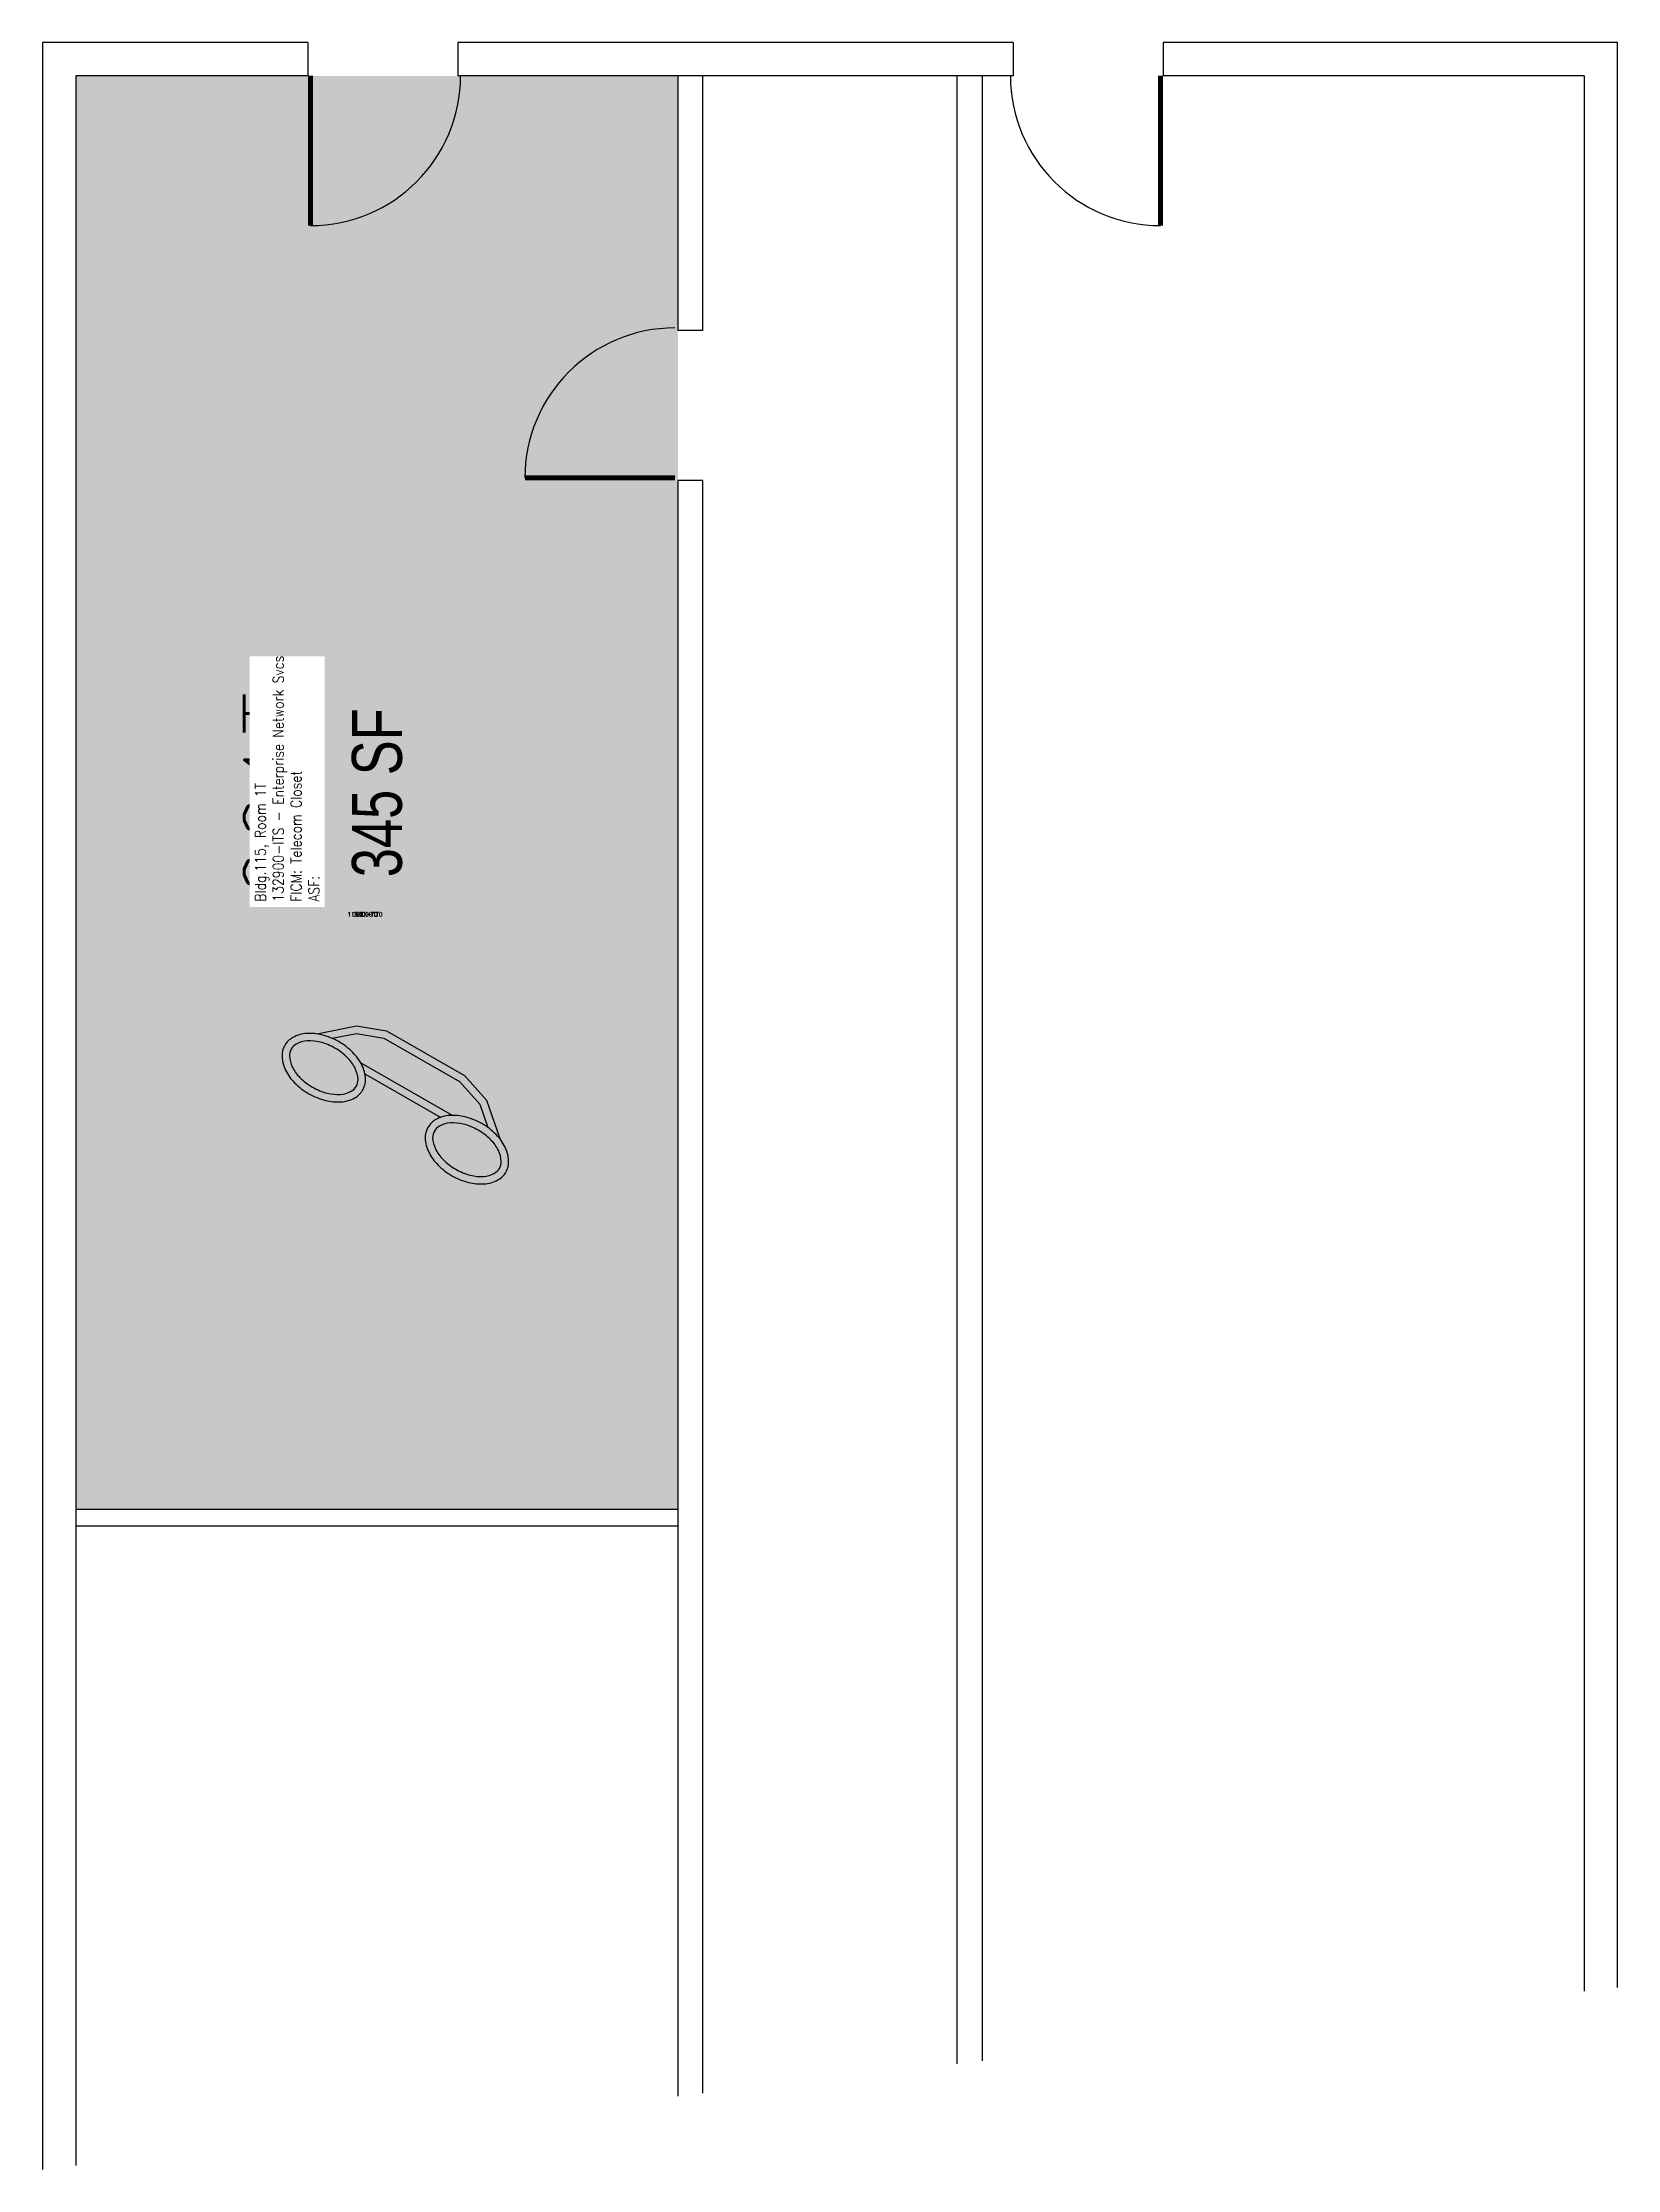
# Model space of a CAD drawing. Header units: inches. Extents: x 0 to 378, y 0 to 1524.
# Drawn here: x 0 to 378, y 1014 to 1524 of the extents above; entities that cross this region are included whole.
import ezdxf
from ezdxf.enums import TextEntityAlignment as Align

# ---------------------------------------------------------------- set-up
doc = ezdxf.new("R2010")
doc.units = ezdxf.units.IN
doc.header["$LTSCALE"] = 50
doc.header["$MEASUREMENT"] = 0
doc.layers.get('0').update_dxf_attribs({"linetype": 'CONTINUOUS'})
for name, color, linetype in [('A-DOOR', 2, 'CONTINUOUS'), ('A-IDEN-ICON', 4, 'CONTINUOUS'), ('A-IDEN-RNUM', 7, 'CONTINUOUS'), ('A-IDEN-SNUM', 4, 'CONTINUOUS'), ('A-IDEN-VNUM', 4, 'CONTINUOUS'), ('A-WALL', 5, 'CONTINUOUS'), ('AREA-TEXT', 3, 'CONTINUOUS'), ('Rooms-Category-Color', 7, 'CONTINUOUS'), ('Rooms-College-Color', 7, 'CONTINUOUS'), ('Rooms-Department-Color', 7, 'CONTINUOUS'), ('Rooms-Division-Color', 7, 'CONTINUOUS'), ('Rooms-Information', 7, 'CONTINUOUS')]:
    doc.layers.add(name, color=color, linetype=linetype)
doc.styles.add('AREA', font='arial.ttf', dxfattribs={"width": 0.75, "height": 12})
doc.styles.add('ROOMSNUMBER', font='txt.shx', dxfattribs={"height": 0.083333})
doc.styles.add('ROOMVNUMBER', font='simplex.shx', dxfattribs={"width": 0.85})

msp = doc.modelspace()

# ---------------------------------------------------------------- texts
at = {"layer": 'A-IDEN-RNUM', "style": 'ROOMSNUMBER'}
msp.add_text('0001-T0', height=1, dxfattribs=at).set_placement((77.38, 1314.79), align=Align.MIDDLE)
at = {"layer": 'A-IDEN-SNUM', "style": 'ROOMSNUMBER'}
msp.add_text('11500001T0', height=1, dxfattribs=at).set_placement((77.38, 1314.79), align=Align.MIDDLE)
at = {"layer": 'A-IDEN-VNUM', "style": 'ROOMVNUMBER', "width": 0.85}
msp.add_text('001T', height=18, rotation=90, dxfattribs=at).set_placement((57.43, 1343.32), align=Align.MIDDLE)
at = {"layer": 'AREA-TEXT', "style": 'AREA', "width": 0.75}
msp.add_text('345 SF', height=12, rotation=90, dxfattribs=at).set_placement((80.25, 1343.96), align=Align.MIDDLE_CENTER)

# ---------------------------------------------------------------- blocks, each defined once
blk = doc.blocks.new('CPPHONE')
for p, q in [((0.0096, 0.0252), (-0.0196, -0.0252)), ((0.0169, 0.0279), (-0.0182, -0.0329))]:
    blk.add_line(p, q)
for points in [[(0.0288, 0.0786, 0.139889), (0.0216, 0.0804, 0.107118), (0.0122, 0.0781, 0.079812), (0.0039, 0.0722, 0.067459), (-0.0035, 0.0626, 0.067459), (-0.008, 0.0515, 0.079812), (-0.009, 0.0413, 0.107118), (-0.0064, 0.032, 0.139889), (-0.0012, 0.0267, 0.139889), (0.0061, 0.0248, 0.107118), (0.0155, 0.0272, 0.079812), (0.0238, 0.0331, 0.067459), (0.0312, 0.0426, 0.067459), (0.0357, 0.0538, 0.079812), (0.0367, 0.0639, 0.107118), (0.034, 0.0732, 0.139889)], [(0.0263, 0.0743, 0.139889), (0.0218, 0.0754, 0.107118), (0.0144, 0.0736, 0.079812), (0.0074, 0.0686, 0.067459), (0.0008, 0.0601, 0.067459), (-0.0032, 0.0502, 0.079812), (-0.004, 0.0417, 0.107118), (-0.0019, 0.0344, 0.139889), (0.0013, 0.031, 0.139889), (0.0059, 0.0298, 0.107118), (0.0133, 0.0317, 0.079812), (0.0203, 0.0367, 0.067459), (0.0268, 0.0451, 0.067459), (0.0309, 0.055, 0.079812), (0.0317, 0.0636, 0.107118), (0.0296, 0.0709, 0.139889)], [(-0.0262, -0.0167, 0.139889), (-0.0334, -0.0148, 0.107118), (-0.0428, -0.0172, 0.079812), (-0.0511, -0.0231, 0.067459), (-0.0585, -0.0326, 0.067459), (-0.063, -0.0438, 0.079812), (-0.064, -0.0539, 0.107118), (-0.0614, -0.0632, 0.139889), (-0.0562, -0.0686, 0.139889), (-0.0489, -0.0704, 0.107118), (-0.0395, -0.0681, 0.079812), (-0.0312, -0.0622, 0.067459), (-0.0238, -0.0526, 0.067459), (-0.0193, -0.0415, 0.079812), (-0.0183, -0.0313, 0.107118), (-0.021, -0.022, 0.139889)], [(-0.0287, -0.021, 0.139889), (-0.0332, -0.0198, 0.107118), (-0.0406, -0.0217, 0.079812), (-0.0476, -0.0267, 0.067459), (-0.0542, -0.0351, 0.067459), (-0.0582, -0.045, 0.079812), (-0.059, -0.0536, 0.107118), (-0.0569, -0.0609, 0.139889), (-0.0537, -0.0643, 0.139889), (-0.0491, -0.0654, 0.107118), (-0.0417, -0.0636, 0.079812), (-0.0347, -0.0586, 0.067459), (-0.0282, -0.0501, 0.067459), (-0.0241, -0.0402, 0.079812), (-0.0233, -0.0317, 0.107118), (-0.0254, -0.0244, 0.139889)]]:
    blk.add_lwpolyline(points, format="xyb", close=True)
for points in [[(0.0364, 0.0572), (0.0417, 0.0308), (0.0382, 0.0108), (0.0082, -0.0411), (-0.0083, -0.0558), (-0.0338, -0.0645)], [(0.0334, 0.047), (0.0366, 0.0307), (0.0334, 0.0126), (0.0043, -0.0379), (-0.0109, -0.0514), (-0.0265, -0.0567)]]:
    blk.add_lwpolyline(points)

# ---------------------------------------------------------------- hatches: boundary and pattern name
at = {"layer": 'Rooms-Category-Color', "true_color": 0xadadad}
msp.add_hatch(color=253, dxfattribs=at).paths.add_polyline_path([(152.5, 1516), (8, 1516), (8, 1171.92), (152.5, 1171.92)])
at = {"layer": 'Rooms-College-Color', "true_color": 0xadadad}
msp.add_hatch(color=253, dxfattribs=at).paths.add_polyline_path([(152.5, 1516), (8, 1516), (8, 1171.92), (152.5, 1171.92)])
at = {"layer": 'Rooms-Department-Color', "true_color": 0xacacac}
msp.add_hatch(color=253, dxfattribs=at).paths.add_polyline_path([(152.5, 1516), (8, 1516), (8, 1171.92), (152.5, 1171.92)])
at = {"layer": 'Rooms-Division-Color', "true_color": 0xadadad}
msp.add_hatch(color=253, dxfattribs=at).paths.add_polyline_path([(152.5, 1516), (8, 1516), (8, 1171.92), (152.5, 1171.92)])

# ---------------------------------------------------------------- linework, layer by layer
at = {"layer": 'A-DOOR', "const_width": 1.2}
for points in [[(64.33, 1516.06), (64.33, 1480.06)], [(268.31, 1516.06), (268.31, 1480.06)], [(151.77, 1419.51), (115.77, 1419.51)]]:
    msp.add_lwpolyline(points, dxfattribs=at)
at = {"layer": 'A-DOOR'}
for centre, start, end in [((64.33, 1516.06), 270, 0), ((268.31, 1516.06), 180, 270), ((151.77, 1419.51), 90, 180)]:
    msp.add_arc(centre, 36, start, end, dxfattribs=at)
at = {"layer": 'A-WALL'}
for p, q in [((0, 1524), (0, 1013.58)), ((63.68, 1524), (0, 1524)), ((63.68, 1524), (63.68, 1516)), ((99.68, 1524), (99.68, 1516)), ((232.95, 1524), (99.68, 1524)), ((232.95, 1524), (232.95, 1516)), ((378, 1524), (268.95, 1524)), ((268.95, 1524), (268.95, 1516)), ((378, 1057.26), (378, 1524)), ((8, 1516), (8, 1014.51)), ((63.68, 1516), (8, 1516)), ((232.95, 1516), (99.68, 1516)), ((152.5, 1516), (152.5, 1454.86)), ((158.5, 1454.86), (158.5, 1516)), ((219.5, 1038.95), (219.5, 1516)), ((225.5, 1516), (225.5, 1039.64)), ((370, 1516), (268.95, 1516)), ((370, 1516), (370, 1056.34)), ((158.5, 1454.86), (152.5, 1454.86)), ((158.5, 1418.86), (152.5, 1418.86)), ((152.5, 1418.86), (152.5, 1031.2)), ((158.5, 1031.9), (158.5, 1418.86)), ((152.5, 1171.92), (8, 1171.92)), ((152.5, 1167.92), (8, 1167.92))]:
    msp.add_line(p, q, dxfattribs=at)

# ---------------------------------------------------------------- block references
at = {"layer": 'A-IDEN-ICON', "xscale": 360.0000000025632, "yscale": 360.0000000025632, "zscale": 360.0000000025632, "rotation": 90.19598937519119}
msp.add_blockref('CPPHONE', (86.46, 1273.07), dxfattribs=at)

msp.set_redraw_order([(e.dxf.handle, doc.entitydb.next_handle()) for e in msp.query("TEXT MTEXT ATTDEF DIMENSION ARC_DIMENSION")])  # texts and dimensions are drawn at this point

# ---------------------------------------------------------------- next in the draw order: texts
at = {"layer": 'Rooms-Information', "insert": (66.43, 1317.82), "char_height": 2.5714, "width": 57.6, "attachment_point": 7, "rotation": 90, "style": 'ROOMVNUMBER', "bg_fill": 3, "box_fill_scale": 1.5, "bg_fill_color": 256, "bg_fill_true_color": 13158600, "bg_fill_transparency": 0}
msp.add_mtext('Bldg.115, Room 1T^M^J132900-ITS - Enterprise Network Svcs^M^JFICM: Telecom Closet^M^JASF: ', dxfattribs=at)

doc.saveas('drawing.dxf')
